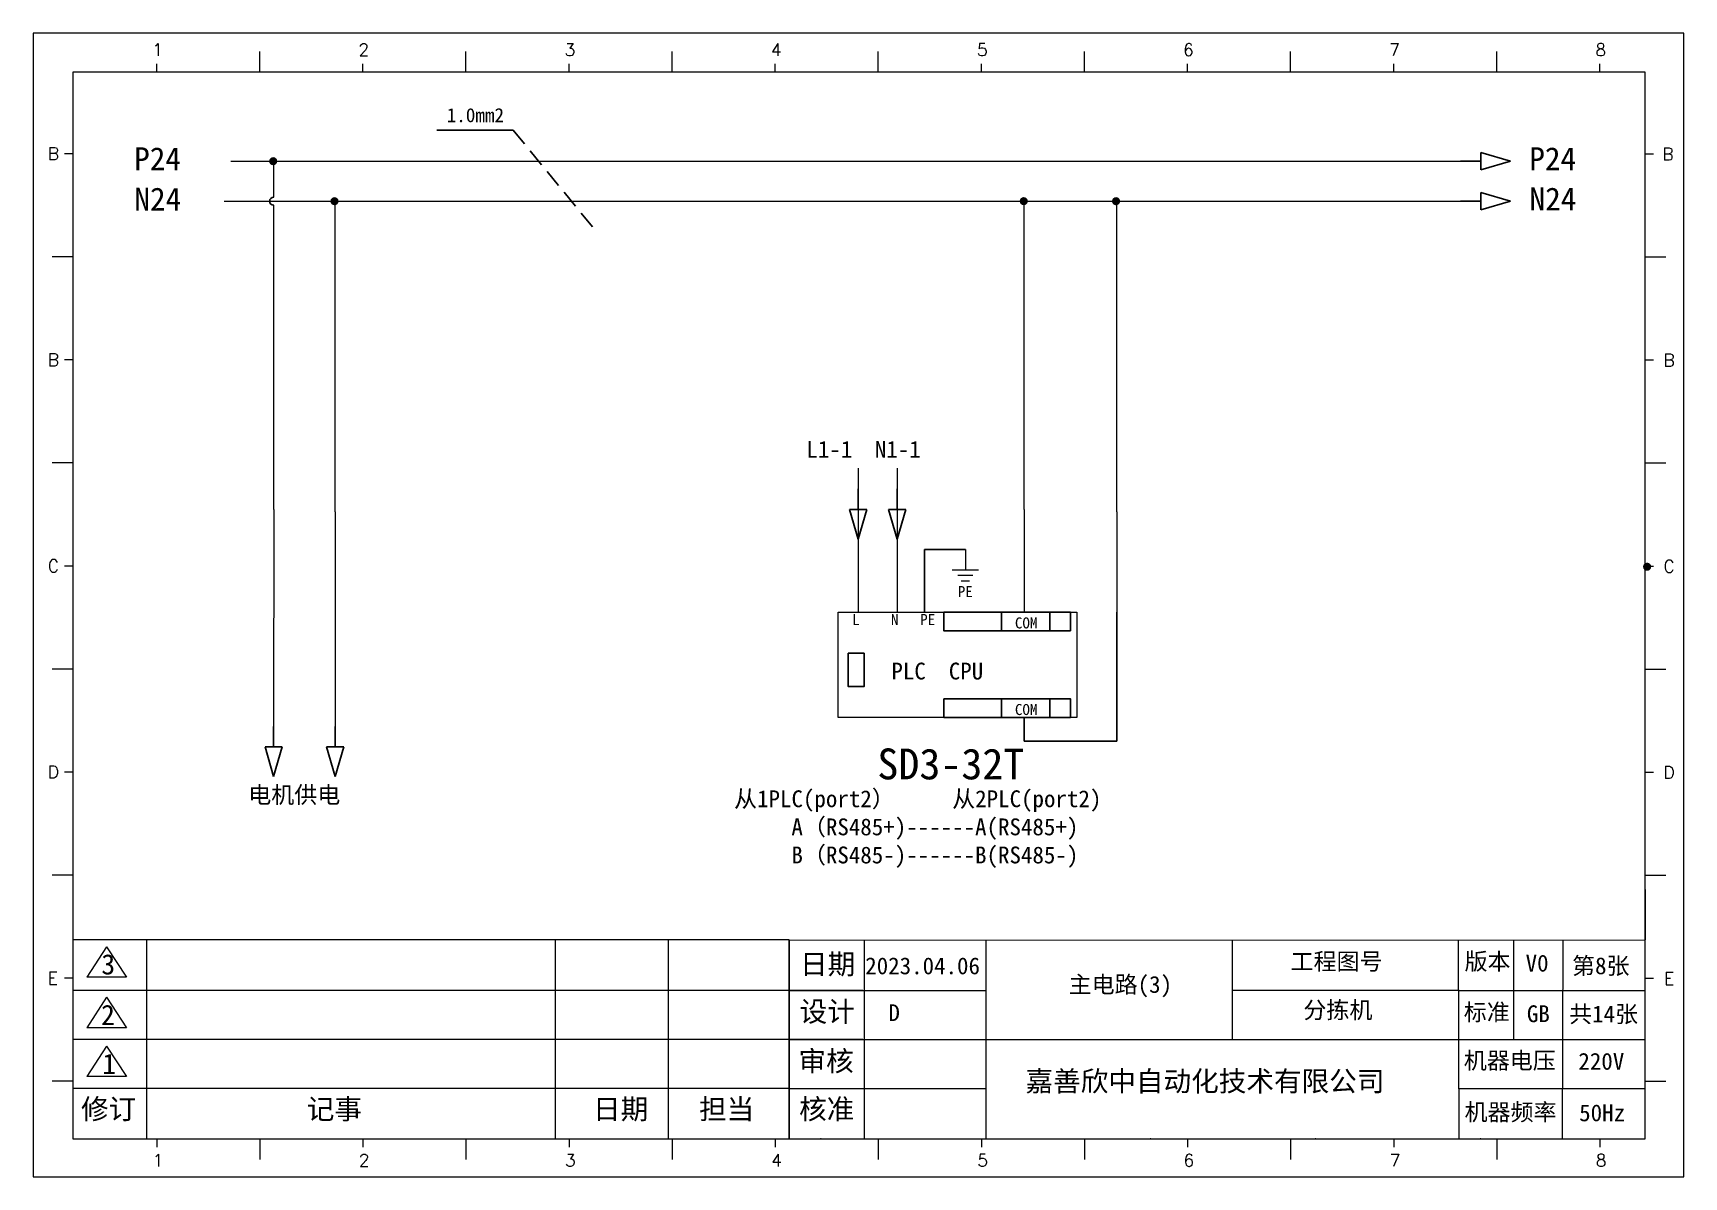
# Model space of a CAD drawing. Header units: millimetres. Extents: x 40430 to 48442, y -3636 to 4180.
# Drawn here: x 44252 to 44840, y 2499 to 2906 of the extents above; entities that cross this region are included whole.
import ezdxf

# ---------------------------------------------------------------- set-up
doc = ezdxf.new("R2010")
doc.units = ezdxf.units.MM
doc.linetypes.add('HIDDEN', pattern=[9.525, 6.35, -3.175])
doc.layers.add('文本', color=6, linetype='Continuous')
doc.layers.add('细实线', color=7, linetype='Continuous', lineweight=18)
doc.styles.add('5.0宋体', font='', dxfattribs={"width": 0.75, "height": 5})
doc.styles.add('SIMPLEX', font='SIMPLEX')
doc.styles.get("Standard").update_dxf_attribs({"font": ''})
doc.styles.get('5.0宋体').set_extended_font_data('SimSun')
doc.styles.get('Standard').set_extended_font_data('SimSun')

msp = doc.modelspace()

# ---------------------------------------------------------------- texts
at = {"color": 0, "lineweight": 9, "style": 'SIMPLEX'}
for s, height, p in [('1', 4.4, (44294.76, 2897.67)), ('2', 4.4, (44368.1, 2897.67)), ('3', 4.4, (44441.44, 2897.67)), ('4', 4.4, (44514.78, 2897.67)), ('5', 4.4, (44588.12, 2897.67)), ('6', 4.4, (44661.45, 2897.67)), ('7', 4.4, (44734.79, 2897.67)), ('8', 4.4, (44808.13, 2897.67)), ('B', 4.46, (44257.57, 2860.69)), ('B', 4.46, (44831.88, 2860.54)), ('B', 4.46, (44257.57, 2787.35)), ('B', 4.46, (44832.31, 2787.2)), ('C', 4.46, (44257.57, 2714.01)), ('C', 4.46, (44832.31, 2713.86)), ('D', 4.46, (44257.57, 2640.67)), ('D', 4.46, (44832.31, 2640.53)), ('E', 4.46, (44257.57, 2567.33)), ('E', 4.46, (44832.52, 2567.19)), ('1', 4.4, (44294.9, 2502.54)), ('2', 4.4, (44368.23, 2502.54)), ('3', 4.4, (44441.57, 2502.54)), ('4', 4.4, (44514.91, 2502.54)), ('5', 4.4, (44588.25, 2502.54)), ('6', 4.4, (44661.59, 2502.54)), ('7', 4.4, (44734.92, 2502.54)), ('8', 4.4, (44808.26, 2502.54))]:
    msp.add_text(s, height=height, dxfattribs=at).set_placement(p)
at = {"color": 1, "lineweight": 9, "insert": (44399.47, 2879.11), "char_height": 5, "width": 22.3105, "attachment_point": 1}
msp.add_mtext('1.0mm2', dxfattribs=at)
at = {"color": 0, "lineweight": 9, "attachment_point": 1}
for s, insert, char_height, width in [('P24', (44288.28, 2865.19), 8.168, 31.9905), ('P24', (44784.58, 2865.2), 8.168, 31.9905), ('N24', (44288.38, 2850.85), 8.168, 31.9905), ('N24', (44784.67, 2850.87), 8.168, 31.9905), ('L1-1', (44527.43, 2760.7), 6, 14.218), ('N1-1', (44551.78, 2760.7), 6, 14.218), ('PE', (44581.27, 2709.06), 3.92, 15.3554), ('L', (44543.67, 2699.11), 3.92, 15.3554), ('N', (44557.5, 2699.11), 3.92, 15.3554), ('PE', (44567.9, 2699.11), 3.92, 15.3554), ('COM', (44601.61, 2697.9), 3.92, 15.3554), ('PLC  CPU', (44557.66, 2681.81), 6, 61.4217), ('COM', (44601.61, 2667.08), 3.92, 15.3554), ('SD3-32T', (44552.68, 2651.25), 10.977, 42.9952), ('电机供电', (44328.88, 2637.78), 6, 41.9354), ('日期', (44525.15, 2578.13), 7.2, 80.4), ('{\\fSimSun|b0|i0|c134|p2;工程图号}', (44699.66, 2578.5), 6, 93.9465), ('{\\fSimSun|b0|i0|c134|p2;版本}', (44761.56, 2578.5), 6, 93.9465), ('3', (44276.63, 2578.07), 7.2, 80.4), ('{\\fSimSun|b0|i0|c134|p2;V0}', (44783.28, 2577.88), 6, 93.9465), ('{\\fSimSun|b0|i0|c134|p2;第8张}', (44799.79, 2576.95), 6, 93.9465), ('{\\fFangSong_GB2312|b0|i0|c134|p0;设计}', (44525.02, 2561.26), 7.2, 80.4), ('{\\f宋体|b0|i0|c134|p2;标准}', (44761.28, 2560.44), 6, 93.9465), ('2', (44276.53, 2560.06), 7.2, 80.4), ('{\\f宋体|b0|i0|c134|p2;GB}', (44783.72, 2559.88), 6, 93.9465), ('{\\fSimSun|b0|i0|c134|p2;共}14{\\fSimSun|b0|i0|c134|p2;张}', (44798.74, 2559.78), 6, 89.1364), ('{\\fFangSong_GB2312|b0|i0|c134|p0;审核}', (44524.61, 2543.65), 7.2, 80.4), ('{\\f宋体|b0|i0|c134|p2;机器电压}', (44761.28, 2543.24), 6, 93.9465), ('1', (44276.97, 2542.66), 7.2, 80.4), ('{\\fSimSun|b0|i0|c134|p2; 220V}', (44797.96, 2542.95), 6, 93.9465), ('修订', (44269.4, 2526.57), 7.2, 80.4), ('记事', (44349.7, 2526.57), 7.2, 80.4), ('日期', (44451.52, 2526.57), 7.2, 80.4), ('担当', (44489.24, 2526.57), 7.2, 80.4), ('{\\fFangSong_GB2312|b0|i0|c134|p0;核准}', (44524.83, 2526.57), 7.2, 80.4), ('{\\f宋体|b0|i0|c134|p2;机器频率}', (44761.56, 2524.9), 6, 93.9465), ('{\\f宋体|b0|i0|c134|p2; 50Hz}', (44798.24, 2524.62), 6, 93.9465)]:
    msp.add_mtext(s, dxfattribs=dict(at, insert=insert, char_height=char_height, width=width))
at = {"lineweight": 9, "attachment_point": 1}
for s, insert, char_height, width in [('2023.04.06', (44548.36, 2576.92), 6, 93.9465), ('分拣机', (44704.22, 2561.21), 6, 93.9465), ('{\\fSimSun|b0|i0|c134|p2;D}', (44556.62, 2560.26), 6, 93.9465), ('{\\fSimSun|b1|i0|c134|p34;嘉善欣中自动化技术有限公司}', (44605.37, 2536.48), 7.2, 179.0781)]:
    msp.add_mtext(s, dxfattribs=dict(at, insert=insert, char_height=char_height, width=width))
at = {"layer": '文本', "color": 0, "insert": (44501.69, 2636.37), "char_height": 6, "width": 136.8456, "attachment_point": 1, "style": '5.0宋体'}
msp.add_mtext('{\\W1;\\C256;从1PLC(port2）     从2PLC(port2)\\P     A（RS485+)------A(RS485+)\\P     B（RS485-)------B(RS485-)}', dxfattribs=at)
at = {"layer": '细实线', "color": 0, "lineweight": 9, "insert": (44601.48, 2570.31), "char_height": 6, "width": 142.323, "attachment_point": 1}
msp.add_mtext('\\pi2.897;    主电路(3)', dxfattribs=at)

# ---------------------------------------------------------------- blocks, each defined once
blk = doc.blocks.new('箭头')
for p, q in [((0, -4.56), (0, 0)), ((1.92, -4.56), (-1.92, -4.56)), ((0, -11.17), (-1.92, -4.56)), ((1.92, -4.56), (0, -11.17))]:
    blk.add_line(p, q)

# ---------------------------------------------------------------- hatches: boundary and pattern name
at = {"lineweight": 9}
h = msp.add_hatch(color=0, dxfattribs=at)
edge = h.paths.add_edge_path()
edge.add_arc((44337.75, 2860.22), 1.45, 0, 360)
h = msp.add_hatch(color=0, dxfattribs=at)
edge = h.paths.add_edge_path()
edge.add_arc((44359.56, 2845.99), 1.45, 0, 360)
h = msp.add_hatch(color=0, dxfattribs=at)
edge = h.paths.add_edge_path()
edge.add_arc((44604.74, 2846), 1.45, 0, 360)
h = msp.add_hatch(color=0, dxfattribs=at)
edge = h.paths.add_edge_path()
edge.add_arc((44637.58, 2845.99), 1.45, 0, 360)
h = msp.add_hatch(color=0, dxfattribs=at)
edge = h.paths.add_edge_path()
edge.add_arc((44826.49, 2715.92), 1.45, 0, 360)

# ---------------------------------------------------------------- linework, layer by layer
at = {"color": 0, "lineweight": 9}
for p, q in [((44332.99, 2891.92), (44332.99, 2899.26)), ((44406.33, 2891.92), (44406.33, 2899.26)), ((44479.67, 2891.92), (44479.67, 2899.26)), ((44553, 2891.92), (44553, 2899.26)), ((44626.34, 2891.92), (44626.34, 2899.26)), ((44699.68, 2891.92), (44699.68, 2899.26)), ((44773.02, 2891.92), (44773.02, 2899.26)), ((44825.82, 2891.92), (44266.46, 2891.92)), ((44266.46, 2891.92), (44266.46, 2512.31)), ((44296.32, 2891.92), (44296.32, 2894.86)), ((44369.66, 2891.92), (44369.66, 2894.86)), ((44443, 2891.92), (44443, 2894.86)), ((44516.34, 2891.92), (44516.34, 2894.86)), ((44589.67, 2891.92), (44589.67, 2894.86)), ((44663.01, 2891.92), (44663.01, 2894.86)), ((44736.35, 2891.92), (44736.35, 2894.86)), ((44809.69, 2891.92), (44809.69, 2894.86)), ((44825.82, 2512.31), (44825.82, 2891.92)), ((44266.46, 2862.85), (44263.53, 2862.85)), ((44322.69, 2860.21), (44347.68, 2860.21)), ((44337.95, 2847.43), (44337.95, 2860.21)), ((44347.68, 2860.21), (44408.08, 2860.21)), ((44398.9, 2860.21), (44753.88, 2860.21)), ((44728.71, 2860.21), (44766.31, 2860.21)), ((44825.82, 2862.85), (44828.75, 2862.85)), ((44320.27, 2845.98), (44730.93, 2845.98)), ((44322.69, 2845.98), (44337.11, 2845.98)), ((44337.95, 2760.19), (44337.95, 2844.53)), ((44359.8, 2735.44), (44359.8, 2845.98)), ((44571.27, 2845.98), (44767.36, 2845.98)), ((44604.93, 2760.19), (44604.93, 2844.53)), ((44637.82, 2735.44), (44637.82, 2845.98)), ((44266.46, 2826.18), (44259.13, 2826.18)), ((44825.82, 2826.18), (44833.15, 2826.18)), ((44266.46, 2789.51), (44263.53, 2789.51)), ((44825.82, 2789.51), (44828.75, 2789.51)), ((44337.95, 2736.31), (44337.95, 2760.19)), ((44604.93, 2736.31), (44604.93, 2760.19)), ((44266.46, 2752.84), (44259.13, 2752.84)), ((44545.89, 2750.95), (44545.89, 2736.31)), ((44559.71, 2750.95), (44559.71, 2736.31)), ((44825.82, 2752.84), (44833.15, 2752.84)), ((44337.95, 2736.31), (44337.91, 2659.13)), ((44359.8, 2735.44), (44359.8, 2699.76)), ((44545.89, 2736.31), (44545.89, 2699.76)), ((44559.71, 2736.33), (44559.71, 2699.76)), ((44604.93, 2736.31), (44604.93, 2699.76)), ((44637.82, 2735.44), (44637.82, 2699.76)), ((44359.8, 2725.68), (44359.8, 2651.83)), ((44583.97, 2722.07), (44583.97, 2714.85)), ((44266.46, 2716.17), (44263.53, 2716.17)), ((44579.24, 2714.85), (44588.7, 2714.85)), ((44825.82, 2716.17), (44828.75, 2716.17)), ((44825.82, 2600.14), (44825.82, 2716.17)), ((44581.26, 2712.89), (44586.68, 2712.89)), ((44582.52, 2710.93), (44585.42, 2710.93)), ((44266.46, 2679.5), (44259.13, 2679.5)), ((44825.82, 2679.5), (44833.15, 2679.5)), ((44359.8, 2666.45), (44359.8, 2651.82)), ((44266.46, 2642.83), (44263.53, 2642.83)), ((44825.82, 2642.83), (44828.75, 2642.83)), ((44825.82, 2628.54), (44825.82, 2631.12)), ((44266.46, 2606.17), (44259.13, 2606.17)), ((44825.82, 2606.17), (44833.15, 2606.17)), ((44825.82, 2601.11), (44825.82, 2583.15)), ((44278.51, 2580.74), (44271.4, 2569.9)), ((44278.51, 2580.74), (44285.62, 2569.9)), ((44292.72, 2583.12), (44292.72, 2512.31)), ((44438.11, 2583.12), (44438.11, 2512.31)), ((44478.28, 2583.12), (44478.28, 2512.31)), ((44521.29, 2583.12), (44825.82, 2583.11)), ((44521.29, 2583.12), (44521.29, 2512.32)), ((44547.92, 2583.11), (44547.92, 2512.31)), ((44591.22, 2583.11), (44591.22, 2512.31)), ((44678.93, 2583.19), (44678.93, 2547.65)), ((44759.33, 2583.19), (44759.56, 2512.34)), ((44779, 2583.07), (44778.97, 2547.69)), ((44796.57, 2583.19), (44796.29, 2512.32)), ((44266.46, 2569.5), (44263.53, 2569.5)), ((44285.62, 2569.9), (44271.4, 2569.9)), ((44825.82, 2569.5), (44828.75, 2569.5)), ((44547.55, 2565.12), (44266.46, 2565.11)), ((44278.51, 2562.73), (44271.4, 2551.89)), ((44278.51, 2562.73), (44285.62, 2551.89)), ((44521.29, 2565.12), (44591.22, 2565.11)), ((44759.39, 2565.11), (44678.93, 2565.11)), ((44759.33, 2565.11), (44825.82, 2565.11)), ((44285.62, 2551.89), (44271.4, 2551.89)), ((44547.55, 2547.72), (44266.46, 2547.72)), ((44278.51, 2545.33), (44271.4, 2534.49)), ((44278.51, 2545.33), (44285.62, 2534.49)), ((44521.29, 2547.72), (44591.22, 2547.71)), ((44591.22, 2547.71), (44825.82, 2547.71)), ((44266.46, 2532.83), (44259.13, 2532.83)), ((44285.62, 2534.49), (44271.4, 2534.49)), ((44825.82, 2532.83), (44833.15, 2532.83)), ((44521.29, 2530.32), (44266.46, 2530.32)), ((44521.29, 2530.32), (44591.2, 2530.31)), ((44759.62, 2530.31), (44825.82, 2530.31)), ((44266.46, 2512.31), (44825.82, 2512.31)), ((44296.32, 2512.31), (44296.32, 2509.37)), ((44332.99, 2512.31), (44332.99, 2504.97)), ((44369.66, 2512.31), (44369.66, 2509.37)), ((44406.33, 2512.31), (44406.33, 2504.97)), ((44443, 2512.31), (44443, 2509.37)), ((44479.67, 2512.31), (44479.67, 2504.97)), ((44516.34, 2512.31), (44516.34, 2509.37)), ((44553, 2512.31), (44553, 2504.97)), ((44589.67, 2512.31), (44589.67, 2509.37)), ((44626.34, 2512.31), (44626.34, 2504.97)), ((44663.01, 2512.31), (44663.01, 2509.37)), ((44699.68, 2512.31), (44699.68, 2504.97)), ((44736.35, 2512.31), (44736.35, 2509.37)), ((44773.02, 2512.31), (44773.02, 2504.97)), ((44809.69, 2512.31), (44809.69, 2509.37))]:
    msp.add_line(p, q, dxfattribs=at)
at = {"color": 3, "lineweight": -2}
msp.add_line((44395.98, 2871.27), (44423.15, 2871.27), dxfattribs=at)
at = {"color": 3, "linetype": 'HIDDEN', "lineweight": -2}
msp.add_line((44423.15, 2871.27), (44452.47, 2835.47), dxfattribs=at)
for q in [(44569.44, 2699.76), (44583.97, 2722.07)]:
    msp.add_line((44569.44, 2722.07), q)
at = {"linetype": 'ByBlock', "lineweight": -2}
for p, q in [((44637.82, 2699.76), (44637.82, 2653.88)), ((44604.93, 2662.3), (44604.93, 2653.88)), ((44604.93, 2653.88), (44637.82, 2653.88))]:
    msp.add_line(p, q, dxfattribs=at)
at = {"color": 0, "lineweight": 9}
for points in [[(44252.31, 2498.79), (44839.61, 2498.79), (44839.61, 2905.84), (44252.31, 2905.84)], [(44538.78, 2699.76), (44623.67, 2699.76), (44623.67, 2662.3), (44538.78, 2662.3)], [(44521.29, 2583.12), (44266.46, 2583.12), (44266.46, 2512.31), (44521.29, 2512.31)]]:
    msp.add_lwpolyline(points, close=True, dxfattribs=at)
at = {"linetype": 'ByBlock', "lineweight": -2}
for points in [[(44576.26, 2699.76), (44621.32, 2699.76), (44621.32, 2693.13), (44576.26, 2693.13)], [(44596.79, 2699.76), (44614.01, 2699.76), (44614.01, 2693.13), (44596.79, 2693.13)], [(44542.32, 2685.15), (44547.97, 2685.15), (44547.97, 2673.27), (44542.32, 2673.27)], [(44576.26, 2668.93), (44621.32, 2668.93), (44621.32, 2662.3), (44576.26, 2662.3)], [(44596.79, 2668.93), (44614.01, 2668.93), (44614.01, 2662.3), (44596.79, 2662.3)]]:
    msp.add_lwpolyline(points, close=True, dxfattribs=at)
msp.add_arc((44337.95, 2845.98), 1.45, 90, 270, dxfattribs=at)
at = {"color": 0, "lineweight": 9}
for p in [(44532.57, 2512.31), (44591.22, 2512.31), (44649.87, 2512.31), (44708.52, 2512.31), (44767.17, 2512.31)]:
    msp.add_point(p, dxfattribs=at)

# ---------------------------------------------------------------- block references
at = {"color": 0, "lineweight": 9, "xscale": 1.599999999999909, "yscale": 1.599999999999909, "zscale": 1.599999999999909, "rotation": 90}
for p in [(44760.06, 2860.21), (44760.06, 2845.98)]:
    msp.add_blockref('箭头', p, dxfattribs=at)
at = {"color": 0, "lineweight": 9, "xscale": 1.599999999998545, "yscale": 1.599999999999909, "zscale": 1.599999999999909}
for p in [(44545.89, 2743.63), (44559.71, 2743.63), (44337.91, 2659.13), (44359.8, 2659.13)]:
    msp.add_blockref('箭头', p, dxfattribs=at)

msp.set_redraw_order([(e.dxf.handle, doc.entitydb.next_handle()) for e in msp.query("TEXT MTEXT ATTDEF DIMENSION ARC_DIMENSION")])  # texts and dimensions are drawn at this point

doc.saveas('drawing.dxf')
